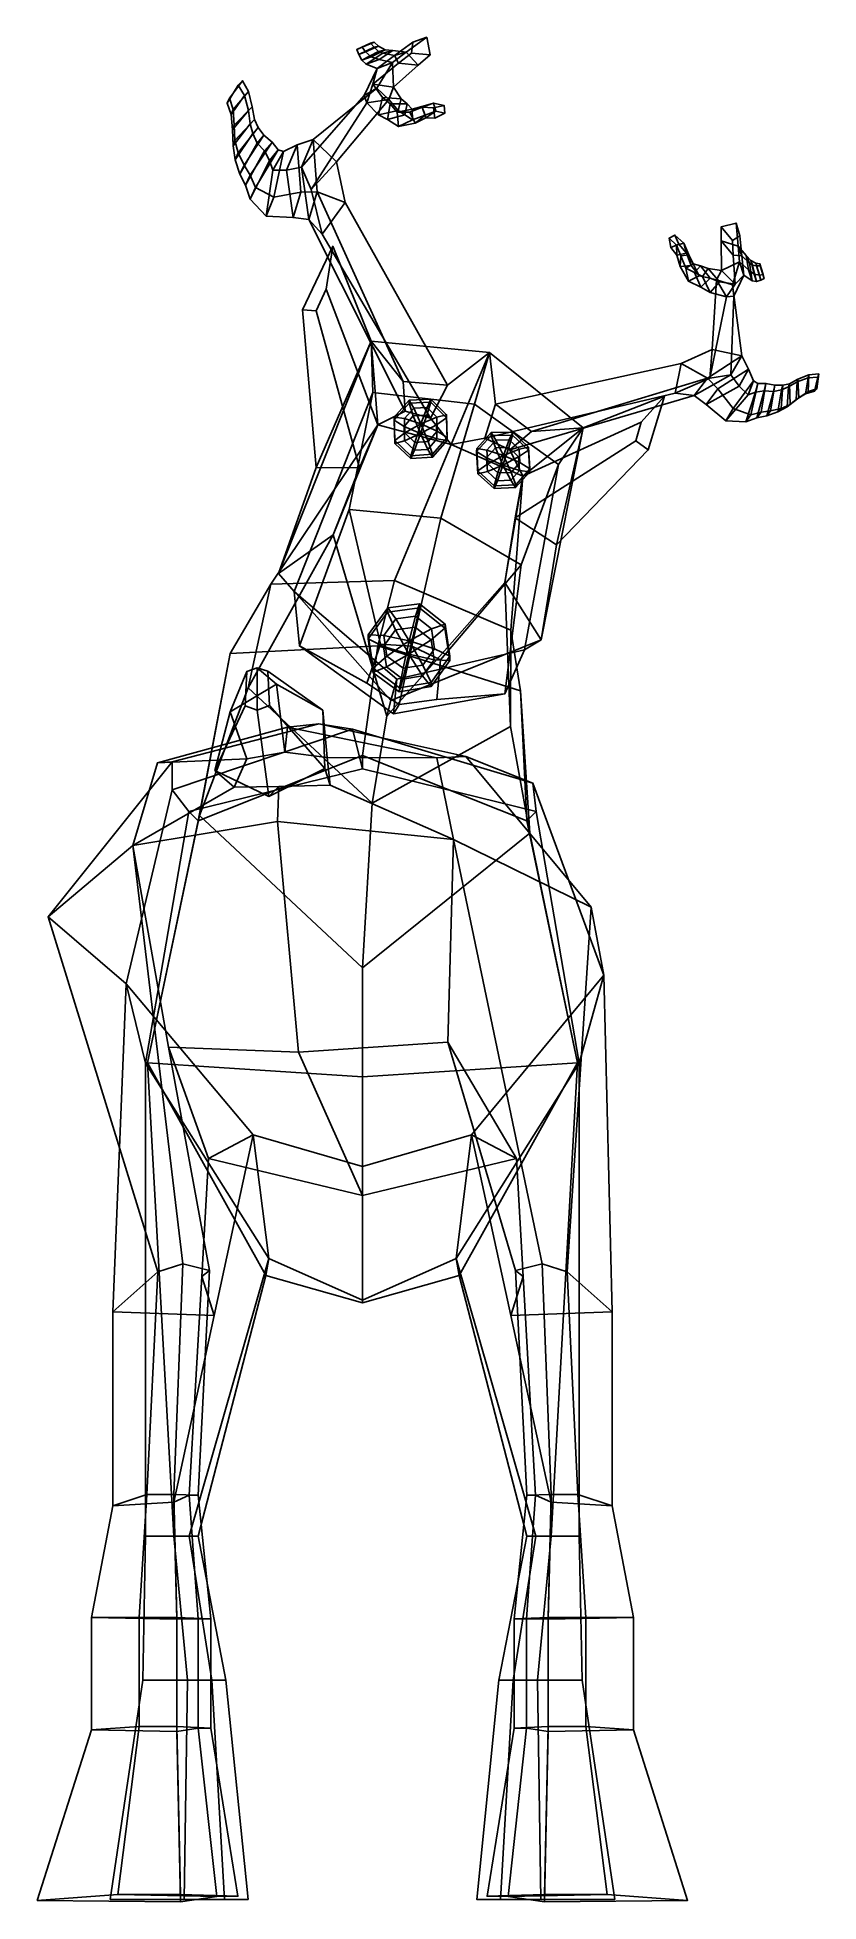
# Model space of a CAD drawing. Extents: x -83 to 117, y -151 to 327.
import ezdxf

# ---------------------------------------------------------------- set-up
doc = ezdxf.new("R2010")
doc.units = 0

msp = doc.modelspace()

# ---------------------------------------------------------------- linework, layer by layer
for points in [[(-1.469861, 323.852753, 202.201523), (-0.050712, 324.431152, 204.919861), (2.971285, 325.724091, 205.182587), (2.094279, 325.46283, 202.847229)], [(3.04034, 324.41803, 206.466446), (-0.91576, 322.587463, 205.906235), (-1.469861, 323.852753, 202.201523), (2.094279, 325.46283, 202.847229)], [(0.769355, 323.250366, 208.868866), (4.111523, 324.719666, 209.026505), (2.971285, 325.724091, 205.182587), (-0.050712, 324.431152, 204.919861)], [(4.111523, 324.719666, 209.026505), (3.04034, 324.41803, 206.466446), (2.094279, 325.46283, 202.847229), (2.971285, 325.724091, 205.182587)], [(11.233045, 323.106262, 216.610855), (16.504082, 326.962982, 213.328934), (12.882807, 325.680939, 212.086258), (8.212631, 322.295807, 214.340805)], [(8.212631, 322.295807, 214.340805), (12.882807, 325.680939, 212.086258), (12.587253, 322.918518, 211.593216), (9.275913, 320.29007, 213.057129)], [(11.233045, 323.106262, 216.610855), (14.326285, 319.81427, 215.19191), (17.366913, 322.464386, 213.262634), (16.504082, 326.962982, 213.328934)], [(16.504082, 326.962982, 213.328934), (17.366913, 322.464386, 213.262634), (12.587253, 322.918518, 211.593216), (12.882807, 325.680939, 212.086258)], [(-0.91576, 322.587463, 205.906235), (0.769355, 323.250366, 208.868866), (-0.050712, 324.431152, 204.919861), (-1.469861, 323.852753, 202.201523)], [(4.141081, 323.353607, 210.178085), (-0.156778, 321.079681, 210.381485), (-0.91576, 322.587463, 205.906235), (3.04034, 324.41803, 206.466446)], [(-0.156778, 321.079681, 210.381485), (2.253691, 321.950836, 213.300476), (0.769355, 323.250366, 208.868866), (-0.91576, 322.587463, 205.906235)], [(5.241418, 322.912415, 211.865677), (0.925166, 320.040192, 213.32486), (-0.156778, 321.079681, 210.381485), (4.141081, 323.353607, 210.178085)], [(0.925166, 320.040192, 213.32486), (4.270826, 321.264618, 215.79541), (2.253691, 321.950836, 213.300476), (-0.156778, 321.079681, 210.381485)], [(3.668768, 313.947052, 222.272354), (7.694304, 320.460999, 218.816406), (3.75765, 318.991821, 216.49408), (0.471691, 312.043427, 219.013)], [(2.253691, 321.950836, 213.300476), (5.820458, 323.77713, 212.778061), (4.111523, 324.719666, 209.026505), (0.769355, 323.250366, 208.868866)], [(8.212631, 322.295807, 214.340805), (3.75765, 318.991821, 216.49408), (0.925166, 320.040192, 213.32486), (5.241418, 322.912415, 211.865677)], [(3.75765, 318.991821, 216.49408), (7.694304, 320.460999, 218.816406), (4.270826, 321.264618, 215.79541), (0.925166, 320.040192, 213.32486)], [(4.270826, 321.264618, 215.79541), (7.750983, 323.56839, 214.196869), (5.820458, 323.77713, 212.778061), (2.253691, 321.950836, 213.300476)], [(2.673056, 314.913727, 215.984482), (3.75765, 318.991821, 216.49408), (8.212631, 322.295807, 214.340805), (9.275913, 320.29007, 213.057129)], [(5.820458, 323.77713, 212.778061), (4.141081, 323.353607, 210.178085), (3.04034, 324.41803, 206.466446), (4.111523, 324.719666, 209.026505)], [(3.668768, 313.947052, 222.272354), (6.779514, 310.976959, 221.077805), (7.990341, 314.160248, 219.226883), (7.694304, 320.460999, 218.816406)], [(7.750983, 323.56839, 214.196869), (5.241418, 322.912415, 211.865677), (4.141081, 323.353607, 210.178085), (5.820458, 323.77713, 212.778061)], [(7.694304, 320.460999, 218.816406), (11.233045, 323.106262, 216.610855), (7.750983, 323.56839, 214.196869), (4.270826, 321.264618, 215.79541)], [(11.233045, 323.106262, 216.610855), (8.212631, 322.295807, 214.340805), (5.241418, 322.912415, 211.865677), (7.750983, 323.56839, 214.196869)], [(7.990341, 314.160248, 219.226883), (14.326285, 319.81427, 215.19191), (11.233045, 323.106262, 216.610855), (7.694304, 320.460999, 218.816406)], [(14.326285, 319.81427, 215.19191), (9.275913, 320.29007, 213.057129), (12.587253, 322.918518, 211.593216), (17.366913, 322.464386, 213.262634)], [(-34.106976, 311.364807, 205.252609), (-30.811537, 315.81427, 205.584442), (-31.84247, 314.684265, 203.121948), (-34.735958, 310.076355, 202.501785)], [(-33.15659, 308.406403, 208.020462), (-29.258169, 313.048279, 208.745071), (-30.811537, 315.81427, 205.584442), (-34.106976, 311.364807, 205.252609)], [(-29.258169, 313.048279, 208.745071), (-30.272966, 311.991211, 205.925446), (-31.84247, 314.684265, 203.121948), (-30.811537, 315.81427, 205.584442)], [(0.471691, 312.043427, 219.013), (3.75765, 318.991821, 216.49408), (2.673056, 314.913727, 215.984482), (1.095147, 310.141479, 217.58609)], [(7.990341, 314.160248, 219.226883), (2.673056, 314.913727, 215.984482), (9.275913, 320.29007, 213.057129), (14.326285, 319.81427, 215.19191)], [(-30.272966, 311.991211, 205.925446), (-33.719997, 307.144806, 204.904739), (-34.735958, 310.076355, 202.501785), (-31.84247, 314.684265, 203.121948)], [(-33.719997, 307.144806, 204.904739), (-33.15659, 308.406403, 208.020462), (-34.106976, 311.364807, 205.252609), (-34.735958, 310.076355, 202.501785)], [(-29.225523, 308.204712, 209.279358), (-33.300285, 303.229797, 207.690109), (-33.719997, 307.144806, 204.904739), (-30.272966, 311.991211, 205.925446)], [(-32.875423, 304.417084, 211.21286), (-28.29775, 309.126373, 212.504776), (-29.258169, 313.048279, 208.745071), (-33.15659, 308.406403, 208.020462)], [(-28.29775, 309.126373, 212.504776), (-29.225523, 308.204712, 209.279358), (-30.272966, 311.991211, 205.925446), (-29.258169, 313.048279, 208.745071)], [(-15.657076, 293.672363, 226.837906), (-12.617929, 300.753571, 230.976242), (3.668768, 313.947052, 222.272354), (0.471691, 312.043427, 219.013)], [(-15.657076, 293.672363, 226.837906), (0.471691, 312.043427, 219.013), (1.095147, 310.141479, 217.58609), (-13.160483, 287.920593, 226.167145)], [(-13.160483, 287.920593, 226.167145), (1.095147, 310.141479, 217.58609), (6.779514, 310.976959, 221.077805), (-6.699117, 295.042328, 232.2883)], [(-12.617929, 300.753571, 230.976242), (-6.699117, 295.042328, 232.2883), (6.779514, 310.976959, 221.077805), (3.668768, 313.947052, 222.272354)], [(1.095147, 310.141479, 217.58609), (2.673056, 314.913727, 215.984482), (5.111089, 311.49469, 214.54512), (4.102301, 307.045746, 215.765884)], [(6.779514, 310.976959, 221.077805), (1.095147, 310.141479, 217.58609), (4.102301, 307.045746, 215.765884), (9.121344, 308.178009, 219.006058)], [(2.673056, 314.913727, 215.984482), (7.990341, 314.160248, 219.226883), (9.94903, 311.212219, 217.49321), (5.111089, 311.49469, 214.54512)], [(4.102301, 307.045746, 215.765884), (5.111089, 311.49469, 214.54512), (7.098816, 309.920776, 213.600891), (6.442229, 305.85907, 214.565643)], [(5.111089, 311.49469, 214.54512), (9.94903, 311.212219, 217.49321), (11.461901, 309.893463, 216.281265), (7.098816, 309.920776, 213.600891)], [(7.990341, 314.160248, 219.226883), (6.779514, 310.976959, 221.077805), (9.121344, 308.178009, 219.006058), (9.94903, 311.212219, 217.49321)], [(9.94903, 311.212219, 217.49321), (9.121344, 308.178009, 219.006058), (10.881138, 307.084106, 217.548599), (11.461901, 309.893463, 216.281265)], [(-33.300285, 303.229797, 207.690109), (-32.875423, 304.417084, 211.21286), (-33.15659, 308.406403, 208.020462), (-33.719997, 307.144806, 204.904739)], [(-28.783188, 304.766785, 212.05246), (-33.206657, 299.129272, 210.394897), (-33.300285, 303.229797, 207.690109), (-29.225523, 308.204712, 209.279358)], [(-32.705769, 300.497467, 214.295654), (-27.71842, 305.848724, 215.616196), (-28.29775, 309.126373, 212.504776), (-32.875423, 304.417084, 211.21286)], [(-27.71842, 305.848724, 215.616196), (-28.783188, 304.766785, 212.05246), (-29.225523, 308.204712, 209.279358), (-28.29775, 309.126373, 212.504776)], [(9.121344, 308.178009, 219.006058), (4.102301, 307.045746, 215.765884), (6.442229, 305.85907, 214.565643), (10.881138, 307.084106, 217.548599)], [(6.442229, 305.85907, 214.565643), (7.098816, 309.920776, 213.600891), (8.93689, 307.733917, 212.610336), (9.251283, 304.05722, 213.006271)], [(10.881138, 307.084106, 217.548599), (6.442229, 305.85907, 214.565643), (9.251283, 304.05722, 213.006271), (12.868928, 305.814728, 215.980881)], [(7.098816, 309.920776, 213.600891), (11.461901, 309.893463, 216.281265), (12.778729, 308.488586, 215.182388), (8.93689, 307.733917, 212.610336)], [(8.93689, 307.733917, 212.610336), (12.778729, 308.488586, 215.182388), (15.187726, 309.196838, 213.847641), (12.113901, 307.76123, 211.215088)], [(9.251283, 304.05722, 213.006271), (8.93689, 307.733917, 212.610336), (12.113901, 307.76123, 211.215088), (13.48091, 304.917694, 211.062515)], [(12.868928, 305.814728, 215.980881), (9.251283, 304.05722, 213.006271), (13.48091, 304.917694, 211.062515), (16.050819, 306.969025, 214.174698)], [(11.461901, 309.893463, 216.281265), (10.881138, 307.084106, 217.548599), (12.868928, 305.814728, 215.980881), (12.778729, 308.488586, 215.182388)], [(12.113901, 307.76123, 211.215088), (15.187726, 309.196838, 213.847641), (18.239616, 310.092865, 212.216644), (15.346856, 309.017334, 209.946671)], [(13.48091, 304.917694, 211.062515), (12.113901, 307.76123, 211.215088), (15.346856, 309.017334, 209.946671), (16.277035, 306.286835, 209.936432)], [(12.778729, 308.488586, 215.182388), (12.868928, 305.814728, 215.980881), (16.050819, 306.969025, 214.174698), (15.187726, 309.196838, 213.847641)], [(16.050819, 306.969025, 214.174698), (13.48091, 304.917694, 211.062515), (16.277035, 306.286835, 209.936432), (18.796028, 308.0065, 212.611938)], [(15.187726, 309.196838, 213.847641), (16.050819, 306.969025, 214.174698), (18.796028, 308.0065, 212.611938), (18.239616, 310.092865, 212.216644)], [(15.346856, 309.017334, 209.946671), (18.239616, 310.092865, 212.216644), (20.973917, 309.462128, 210.530045), (18.223846, 308.862518, 208.624527)], [(16.277035, 306.286835, 209.936432), (15.346856, 309.017334, 209.946671), (18.223846, 308.862518, 208.624527), (18.580427, 306.23822, 208.844803)], [(18.796028, 308.0065, 212.611938), (16.277035, 306.286835, 209.936432), (18.580427, 306.23822, 208.844803), (21.13133, 307.53241, 211.061401)], [(18.580427, 306.23822, 208.844803), (18.223846, 308.862518, 208.624527), (20.973917, 309.462128, 210.530045), (21.13133, 307.53241, 211.061401)], [(18.239616, 310.092865, 212.216644), (18.796028, 308.0065, 212.611938), (21.13133, 307.53241, 211.061401), (20.973917, 309.462128, 210.530045)], [(-33.206657, 299.129272, 210.394897), (-32.705769, 300.497467, 214.295654), (-32.875423, 304.417084, 211.21286), (-33.300285, 303.229797, 207.690109)], [(-28.153347, 302.268829, 214.21286), (-32.643425, 295.514648, 212.939911), (-33.206657, 299.129272, 210.394897), (-28.783188, 304.766785, 212.05246)], [(-31.881245, 297.303162, 217.190536), (-26.759075, 303.784363, 218.050323), (-27.71842, 305.848724, 215.616196), (-32.705769, 300.497467, 214.295654)], [(-27.015131, 299.808105, 216.606918), (-31.413252, 291.858551, 215.822693), (-32.643425, 295.514648, 212.939911), (-28.153347, 302.268829, 214.21286)], [(-30.371006, 294.16095, 220.421082), (-25.271563, 301.854645, 220.701004), (-26.759075, 303.784363, 218.050323), (-31.881245, 297.303162, 217.190536)], [(-28.823252, 291.559448, 223.282791), (-23.200735, 300.07489, 223.590195), (-25.271563, 301.854645, 220.701004), (-30.371006, 294.16095, 220.421082)], [(-26.759075, 303.784363, 218.050323), (-28.153347, 302.268829, 214.21286), (-28.783188, 304.766785, 212.05246), (-27.71842, 305.848724, 215.616196)], [(-25.271563, 301.854645, 220.701004), (-27.015131, 299.808105, 216.606918), (-28.153347, 302.268829, 214.21286), (-26.759075, 303.784363, 218.050323)], [(-23.200735, 300.07489, 223.590195), (-25.124392, 297.814209, 219.042297), (-27.015131, 299.808105, 216.606918), (-25.271563, 301.854645, 220.701004)], [(-32.643425, 295.514648, 212.939911), (-31.881245, 297.303162, 217.190536), (-32.705769, 300.497467, 214.295654), (-33.206657, 299.129272, 210.394897)], [(-31.413252, 291.858551, 215.822693), (-30.371006, 294.16095, 220.421082), (-31.881245, 297.303162, 217.190536), (-32.643425, 295.514648, 212.939911)], [(-25.124392, 297.814209, 219.042297), (-29.962215, 289.009918, 218.175064), (-31.413252, 291.858551, 215.822693), (-27.015131, 299.808105, 216.606918)], [(-23.821955, 295.392273, 221.486465), (-28.78388, 285.413055, 220.874237), (-29.962215, 289.009918, 218.175064), (-25.124392, 297.814209, 219.042297)], [(-27.439787, 288.425232, 226.465515), (-21.604427, 298.106018, 226.430069), (-23.200735, 300.07489, 223.590195), (-28.823252, 291.559448, 223.282791)], [(-22.761988, 285.998627, 230.900421), (-20.236404, 297.639252, 228.077621), (-21.604427, 298.106018, 226.430069), (-27.439787, 288.425232, 226.465515)], [(-21.604427, 298.106018, 226.430069), (-23.821955, 295.392273, 221.486465), (-25.124392, 297.814209, 219.042297), (-23.200735, 300.07489, 223.590195)], [(-20.236404, 297.639252, 228.077621), (-23.016533, 292.862152, 223.745422), (-23.821955, 295.392273, 221.486465), (-21.604427, 298.106018, 226.430069)], [(-16.76749, 299.348511, 229.217438), (-19.491304, 292.902313, 225.498596), (-23.016533, 292.862152, 223.745422), (-20.236404, 297.639252, 228.077621)], [(-15.835926, 287.222412, 233.788361), (-16.76749, 299.348511, 229.217438), (-20.236404, 297.639252, 228.077621), (-22.761988, 285.998627, 230.900421)], [(-12.617929, 300.753571, 230.976242), (-15.657076, 293.672363, 226.837906), (-19.491304, 292.902313, 225.498596), (-16.76749, 299.348511, 229.217438)], [(-11.630327, 287.345856, 236.047607), (-12.617929, 300.753571, 230.976242), (-16.76749, 299.348511, 229.217438), (-15.835926, 287.222412, 233.788361)], [(-11.630327, 287.345856, 236.047607), (-4.410297, 284.622101, 236.44989), (-6.699117, 295.042328, 232.2883), (-12.617929, 300.753571, 230.976242)], [(-29.962215, 289.009918, 218.175064), (-28.823252, 291.559448, 223.282791), (-30.371006, 294.16095, 220.421082), (-31.413252, 291.858551, 215.822693)], [(-23.016533, 292.862152, 223.745422), (-24.688976, 281.089966, 225.62883), (-28.78388, 285.413055, 220.874237), (-23.821955, 295.392273, 221.486465)], [(-19.491304, 292.902313, 225.498596), (-17.793276, 280.735596, 228.876938), (-24.688976, 281.089966, 225.62883), (-23.016533, 292.862152, 223.745422)], [(-15.657076, 293.672363, 226.837906), (-13.796647, 280.215485, 230.586548), (-17.793276, 280.735596, 228.876938), (-19.491304, 292.902313, 225.498596)], [(-13.796647, 280.215485, 230.586548), (-15.657076, 293.672363, 226.837906), (-13.160483, 287.920593, 226.167145), (-10.352301, 276.454559, 229.054871)], [(-4.410297, 284.622101, 236.44989), (-10.352301, 276.454559, 229.054871), (-13.160483, 287.920593, 226.167145), (-6.699117, 295.042328, 232.2883)], [(-28.78388, 285.413055, 220.874237), (-27.439787, 288.425232, 226.465515), (-28.823252, 291.559448, 223.282791), (-29.962215, 289.009918, 218.175064)], [(-24.688976, 281.089966, 225.62883), (-22.761988, 285.998627, 230.900421), (-27.439787, 288.425232, 226.465515), (-28.78388, 285.413055, 220.874237)], [(-17.793276, 280.735596, 228.876938), (-15.835926, 287.222412, 233.788361), (-22.761988, 285.998627, 230.900421), (-24.688976, 281.089966, 225.62883)], [(-13.796647, 280.215485, 230.586548), (-11.630327, 287.345856, 236.047607), (-15.835926, 287.222412, 233.788361), (-17.793276, 280.735596, 228.876938)], [(10.405167, 238.679962, 247.272614), (-11.630327, 287.345856, 236.047607), (-13.796647, 280.215485, 230.586548), (10.987703, 231.038742, 238.846069)], [(-11.630327, 287.345856, 236.047607), (10.405167, 238.679962, 247.272614), (21.83279, 237.755478, 247.724274), (-4.410297, 284.622101, 236.44989)], [(21.83279, 237.755478, 247.724274), (17.471157, 229.260895, 235.94751), (-10.352301, 276.454559, 229.054871), (-4.410297, 284.622101, 236.44989)], [(10.987703, 231.038742, 238.846069), (-13.796647, 280.215485, 230.586548), (-10.352301, 276.454559, 229.054871), (17.471157, 229.260895, 235.94751)], [(96.321938, 273.357269, 215.017136), (95.821899, 279.303406, 211.764038), (92.025093, 278.363861, 211.836731), (92.01812, 274.728363, 213.757324)], [(92.01812, 274.728363, 213.757324), (92.025093, 278.363861, 211.836731), (94.915901, 274.842163, 210.054779), (95.098679, 271.093994, 211.509109)], [(95.821899, 279.303406, 211.764038), (96.79747, 276.040253, 210.479095), (94.915901, 274.842163, 210.054779), (92.025093, 278.363861, 211.836731)], [(96.321938, 273.357269, 215.017136), (97.27813, 270.883118, 212.712753), (96.79747, 276.040253, 210.479095), (95.821899, 279.303406, 211.764038)], [(-7.623773, 273.386169, 243.240845), (-9.28089, 262.344086, 236.662689), (-11.915465, 256.77005, 235.812195), (-15.342543, 257.066467, 240.715805)], [(-15.342543, 257.066467, 240.715805), (-11.873445, 216.598175, 253.156403), (2.240609, 249.064194, 258.005707), (-7.623773, 273.386169, 243.240845)], [(-9.28089, 262.344086, 236.662689), (-7.623773, 273.386169, 243.240845), (2.240609, 249.064194, 258.005707), (3.964704, 227.54451, 235.683929)], [(79.065918, 273.012665, 207.839127), (78.699776, 275.455841, 210.077789), (80.148132, 276.22702, 209.503479), (81.152748, 273.914856, 207.556122)], [(82.387932, 274.164276, 211.109711), (80.148132, 276.22702, 209.503479), (78.699776, 275.455841, 210.077789), (80.584999, 273.66626, 211.561371)], [(80.584999, 273.66626, 211.561371), (78.699776, 275.455841, 210.077789), (79.065918, 273.012665, 207.839127), (80.600563, 271.119873, 208.876602)], [(80.600563, 271.119873, 208.876602), (79.065918, 273.012665, 207.839127), (81.152748, 273.914856, 207.556122), (83.119156, 271.587341, 208.808121)], [(83.119156, 271.587341, 208.808121), (81.152748, 273.914856, 207.556122), (80.148132, 276.22702, 209.503479), (82.387932, 274.164276, 211.109711)], [(83.723282, 271.212006, 212.688507), (82.387932, 274.164276, 211.109711), (80.584999, 273.66626, 211.561371), (81.63858, 270.896729, 213.08165)], [(81.63858, 270.896729, 213.08165), (80.584999, 273.66626, 211.561371), (80.600563, 271.119873, 208.876602), (81.446106, 268.218781, 209.969009)], [(84.312401, 268.394806, 210.031601), (83.119156, 271.587341, 208.808121), (82.387932, 274.164276, 211.109711), (83.723282, 271.212006, 212.688507)], [(92.107666, 267.145203, 217.781128), (92.01812, 274.728363, 213.757324), (95.098679, 271.093994, 211.509109), (95.571442, 263.625458, 214.424896)], [(92.107666, 267.145203, 217.781128), (96.70697, 269.374908, 217.207169), (96.321938, 273.357269, 215.017136), (92.01812, 274.728363, 213.757324)], [(97.27813, 270.883118, 212.712753), (95.098679, 271.093994, 211.509109), (94.915901, 274.842163, 210.054779), (96.79747, 276.040253, 210.479095)], [(96.70697, 269.374908, 217.207169), (99.020966, 267.282684, 214.106216), (98.442078, 270.997253, 212.525787), (96.321938, 273.357269, 215.017136)], [(96.321938, 273.357269, 215.017136), (98.442078, 270.997253, 212.525787), (99.231667, 269.014618, 210.169128), (97.27813, 270.883118, 212.712753)], [(81.446106, 268.218781, 209.969009), (80.600563, 271.119873, 208.876602), (83.119156, 271.587341, 208.808121), (84.312401, 268.394806, 210.031601)], [(82.929459, 267.736298, 214.839462), (81.63858, 270.896729, 213.08165), (81.446106, 268.218781, 209.969009), (83.657356, 264.397064, 211.838486)], [(83.657356, 264.397064, 211.838486), (81.446106, 268.218781, 209.969009), (84.312401, 268.394806, 210.031601), (86.383461, 265.79715, 211.357544)], [(84.80352, 268.896332, 213.983231), (83.723282, 271.212006, 212.688507), (81.63858, 270.896729, 213.08165), (82.929459, 267.736298, 214.839462)], [(86.706184, 268.368744, 215.019043), (84.80352, 268.896332, 213.983231), (82.929459, 267.736298, 214.839462), (85.196846, 266.608704, 216.333023)], [(86.383461, 265.79715, 211.357544), (84.312401, 268.394806, 210.031601), (83.723282, 271.212006, 212.688507), (84.80352, 268.896332, 213.983231)], [(89.14325, 265.220551, 212.258011), (86.383461, 265.79715, 211.357544), (84.80352, 268.896332, 213.983231), (86.706184, 268.368744, 215.019043)], [(88.674263, 267.631439, 216.164734), (86.706184, 268.368744, 215.019043), (85.196846, 266.608704, 216.333023), (87.187256, 265.585815, 217.724869)], [(91.557808, 264.258636, 213.122253), (89.14325, 265.220551, 212.258011), (86.706184, 268.368744, 215.019043), (88.674263, 267.631439, 216.164734)], [(94.876266, 263.439026, 220.732239), (96.70697, 269.374908, 217.207169), (92.107666, 267.145203, 217.781128), (90.783882, 264.757202, 219.676727)], [(94.876266, 263.439026, 220.732239), (95.238251, 260.540619, 217.469284), (97.800301, 265.975647, 214.850937), (96.70697, 269.374908, 217.207169)], [(95.571442, 263.625458, 214.424896), (95.098679, 271.093994, 211.509109), (97.27813, 270.883118, 212.712753), (97.800301, 265.975647, 214.850937)], [(97.800301, 265.975647, 214.850937), (99.951332, 264.482788, 211.610504), (99.020966, 267.282684, 214.106216), (96.70697, 269.374908, 217.207169)], [(97.27813, 270.883118, 212.712753), (99.231667, 269.014618, 210.169128), (99.951332, 264.482788, 211.610504), (97.800301, 265.975647, 214.850937)], [(99.020966, 267.282684, 214.106216), (100.47628, 266.208618, 211.562363), (99.58812, 269.69278, 211.066635), (98.442078, 270.997253, 212.525787)], [(98.442078, 270.997253, 212.525787), (99.58812, 269.69278, 211.066635), (100.036484, 268.479004, 208.454086), (99.231667, 269.014618, 210.169128)], [(99.231667, 269.014618, 210.169128), (100.036484, 268.479004, 208.454086), (101.057411, 264.316437, 208.630508), (99.951332, 264.482788, 211.610504)], [(100.47628, 266.208618, 211.562363), (101.862144, 265.960205, 207.084778), (100.907616, 269.058014, 207.270004), (99.58812, 269.69278, 211.066635)], [(99.58812, 269.69278, 211.066635), (100.907616, 269.058014, 207.270004), (101.090042, 268.364746, 204.70697), (100.036484, 268.479004, 208.454086)], [(100.036484, 268.479004, 208.454086), (101.090042, 268.364746, 204.70697), (102.148315, 264.714142, 204.118988), (101.057411, 264.316437, 208.630508)], [(101.862144, 265.960205, 207.084778), (102.810257, 266.134796, 203.104324), (101.927742, 268.901337, 203.391769), (100.907616, 269.058014, 207.270004)], [(100.907616, 269.058014, 207.270004), (101.927742, 268.901337, 203.391769), (102.046822, 268.355621, 201.055634), (101.090042, 268.364746, 204.70697)], [(101.090042, 268.364746, 204.70697), (102.046822, 268.355621, 201.055634), (103.017586, 265.104553, 200.385147), (102.148315, 264.714142, 204.118988)], [(103.017586, 265.104553, 200.385147), (102.046822, 268.355621, 201.055634), (101.927742, 268.901337, 203.391769), (102.810257, 266.134796, 203.104324)], [(85.196846, 266.608704, 216.333023), (82.929459, 267.736298, 214.839462), (83.657356, 264.397064, 211.838486), (86.818848, 262.904846, 213.297852)], [(86.818848, 262.904846, 213.297852), (83.657356, 264.397064, 211.838486), (86.383461, 265.79715, 211.357544), (89.14325, 265.220551, 212.258011)], [(87.187256, 265.585815, 217.724869), (85.196846, 266.608704, 216.333023), (86.818848, 262.904846, 213.297852), (89.222855, 261.527649, 214.421631)], [(89.222855, 261.527649, 214.421631), (86.818848, 262.904846, 213.297852), (89.14325, 265.220551, 212.258011), (91.557808, 264.258636, 213.122253)], [(92.107666, 267.145203, 217.781128), (88.674263, 267.631439, 216.164734), (87.187256, 265.585815, 217.724869), (90.783882, 264.757202, 219.676727)], [(90.783882, 264.757202, 219.676727), (87.187256, 265.585815, 217.724869), (89.222855, 261.527649, 214.421631), (93.411362, 260.374756, 216.105423)], [(95.571442, 263.625458, 214.424896), (91.557808, 264.258636, 213.122253), (88.674263, 267.631439, 216.164734), (92.107666, 267.145203, 217.781128)], [(89.078461, 239.568634, 224.892838), (89.710075, 246.900116, 230.953659), (90.783882, 264.757202, 219.676727), (93.411362, 260.374756, 216.105423)], [(93.411362, 260.374756, 216.105423), (89.222855, 261.527649, 214.421631), (91.557808, 264.258636, 213.122253), (95.571442, 263.625458, 214.424896)], [(97.28492, 245.228958, 229.420197), (94.876266, 263.439026, 220.732239), (90.783882, 264.757202, 219.676727), (89.710075, 246.900116, 230.953659)], [(95.238251, 260.540619, 217.469284), (93.411362, 260.374756, 216.105423), (95.571442, 263.625458, 214.424896), (97.800301, 265.975647, 214.850937)], [(94.492058, 240.394547, 225.404007), (95.238251, 260.540619, 217.469284), (94.876266, 263.439026, 220.732239), (97.28492, 245.228958, 229.420197)], [(99.951332, 264.482788, 211.610504), (101.057411, 264.316437, 208.630508), (100.47628, 266.208618, 211.562363), (99.020966, 267.282684, 214.106216)], [(101.057411, 264.316437, 208.630508), (102.148315, 264.714142, 204.118988), (101.862144, 265.960205, 207.084778), (100.47628, 266.208618, 211.562363)], [(102.148315, 264.714142, 204.118988), (103.017586, 265.104553, 200.385147), (102.810257, 266.134796, 203.104324), (101.862144, 265.960205, 207.084778)], [(-11.915465, 256.77005, 235.812195), (-9.28089, 262.344086, 236.662689), (3.964704, 227.54451, 235.683929), (-0.756958, 216.554901, 234.080353)], [(94.492058, 240.394547, 225.404007), (89.078461, 239.568634, 224.892838), (93.411362, 260.374756, 216.105423), (95.238251, 260.540619, 217.469284)], [(-15.342543, 257.066467, 240.715805), (-11.915465, 256.77005, 235.812195), (-0.756958, 216.554901, 234.080353), (-11.873445, 216.598175, 253.156403)], [(2.240609, 249.064194, 258.005707), (-21.519239, 189.461868, 249.416946), (-17.556263, 184.834793, 272.52356), (2.628401, 235.906296, 280.011383)], [(10.405167, 238.679962, 247.272614), (2.240609, 249.064194, 258.005707), (32.614883, 246.082489, 259.226532), (21.83279, 237.755478, 247.724274)], [(10.987703, 231.038742, 238.846069), (3.964704, 227.54451, 235.683929), (2.240609, 249.064194, 258.005707), (10.405167, 238.679962, 247.272614)], [(2.240609, 249.064194, 258.005707), (2.628401, 235.906296, 280.011383), (28.732126, 232.884491, 280.806458), (32.614883, 246.082489, 259.226532)], [(17.471157, 229.260895, 235.94751), (21.83279, 237.755478, 247.724274), (32.614883, 246.082489, 259.226532), (22.730413, 222.528885, 228.055801)], [(31.403831, 224.130386, 235.840851), (22.730413, 222.528885, 228.055801), (32.614883, 246.082489, 259.226532), (34.115208, 232.867523, 247.614822)], [(56.607681, 226.762115, 257.491699), (32.614883, 246.082489, 259.226532), (28.732126, 232.884491, 280.806458), (50.296104, 217.423584, 279.607605)], [(43.333366, 225.87114, 246.991928), (34.115208, 232.867523, 247.614822), (32.614883, 246.082489, 259.226532), (56.607681, 226.762115, 257.491699)], [(81.762253, 243.340607, 235.348785), (89.710075, 246.900116, 230.953659), (89.078461, 239.568634, 224.892838), (80.194176, 235.659576, 228.027496)], [(88.476204, 239.579712, 234.778244), (97.28492, 245.228958, 229.420197), (89.710075, 246.900116, 230.953659), (81.762253, 243.340607, 235.348785)], [(88.476204, 239.579712, 234.778244), (91.162025, 236.788193, 232.463318), (99.047821, 241.854523, 227.632187), (97.28492, 245.228958, 229.420197)], [(97.28492, 245.228958, 229.420197), (99.047821, 241.854523, 227.632187), (96.578133, 237.517487, 224.026733), (94.492058, 240.394547, 225.404007)], [(34.115208, 232.867523, 247.614822), (81.762253, 243.340607, 235.348785), (80.194176, 235.659576, 228.027496), (31.403831, 224.130386, 235.840851)], [(34.115208, 232.867523, 247.614822), (43.333366, 225.87114, 246.991928), (88.476204, 239.579712, 234.778244), (81.762253, 243.340607, 235.348785)], [(43.333366, 225.87114, 246.991928), (37.758251, 221.190796, 238.64151), (85.114159, 235.092972, 229.436798), (88.476204, 239.579712, 234.778244)], [(85.114159, 235.092972, 229.436798), (80.194176, 235.659576, 228.027496), (89.078461, 239.568634, 224.892838), (94.492058, 240.394547, 225.404007)], [(94.492058, 240.394547, 225.404007), (96.578133, 237.517487, 224.026733), (88.176552, 232.778275, 227.664124), (85.114159, 235.092972, 229.436798)], [(85.114159, 235.092972, 229.436798), (88.176552, 232.778275, 227.664124), (91.162025, 236.788193, 232.463318), (88.476204, 239.579712, 234.778244)], [(91.162025, 236.788193, 232.463318), (95.117989, 231.763184, 229.507416), (100.26313, 238.819, 226.481003), (99.047821, 241.854523, 227.632187)], [(99.047821, 241.854523, 227.632187), (100.26313, 238.819, 226.481003), (98.899185, 235.24527, 222.227936), (96.578133, 237.517487, 224.026733)], [(109.531349, 238.107651, 213.758423), (111.708603, 239.254684, 210.568771), (111.514809, 238.574738, 207.36557), (109.314362, 237.290085, 210.219193)], [(109.665176, 232.760422, 212.500412), (111.907356, 234.473236, 209.33255), (111.708603, 239.254684, 210.568771), (109.531349, 238.107651, 213.758423)], [(111.514809, 238.574738, 207.36557), (114.306999, 239.595459, 203.913269), (113.652489, 235.544769, 202.969711), (111.209061, 234.051285, 205.846115)], [(111.708603, 239.254684, 210.568771), (114.498764, 240.407074, 206.709), (114.306999, 239.595459, 203.913269), (111.514809, 238.574738, 207.36557)], [(111.907356, 234.473236, 209.33255), (114.274727, 236.106232, 206.049469), (114.498764, 240.407074, 206.709), (111.708603, 239.254684, 210.568771)], [(114.306999, 239.595459, 203.913269), (116.825302, 239.772324, 201.027679), (115.954681, 236.193115, 200.488022), (113.652489, 235.544769, 202.969711)], [(114.274727, 236.106232, 206.049469), (116.521973, 236.826675, 203.203506), (117.02314, 240.640442, 203.465057), (114.498764, 240.407074, 206.709)], [(114.498764, 240.407074, 206.709), (117.02314, 240.640442, 203.465057), (116.825302, 239.772324, 201.027679), (114.306999, 239.595459, 203.913269)], [(116.521973, 236.826675, 203.203506), (115.954681, 236.193115, 200.488022), (116.825302, 239.772324, 201.027679), (117.02314, 240.640442, 203.465057)], [(-16.188242, 170.884308, 303.645782), (-3.444326, 205.849976, 304.562164), (2.628401, 235.906296, 280.011383), (-17.556263, 184.834793, 272.52356)], [(28.732126, 232.884491, 280.806458), (2.628401, 235.906296, 280.011383), (-3.444326, 205.849976, 304.562164), (20.119493, 203.655487, 305.318634)], [(37.758251, 221.190796, 238.64151), (31.403831, 224.130386, 235.840851), (80.194176, 235.659576, 228.027496), (85.114159, 235.092972, 229.436798)], [(71.478828, 228.272827, 235.856216), (41.163361, 214.438629, 235.422729), (56.607681, 226.762115, 257.491699), (77.507324, 234.925629, 242.26976)], [(73.305359, 221.117538, 239.89624), (77.507324, 234.925629, 242.26976), (56.607681, 226.762115, 257.491699), (49.744907, 196.817413, 252.796036)], [(77.507324, 234.925629, 242.26976), (73.305359, 221.117538, 239.89624), (70.133606, 223.440643, 235.051117), (71.478828, 228.272827, 235.856216)], [(96.578133, 237.517487, 224.026733), (98.899185, 235.24527, 222.227936), (93.164368, 228.630981, 224.322662), (88.176552, 232.778275, 227.664124)], [(88.176552, 232.778275, 227.664124), (93.164368, 228.630981, 224.322662), (95.117989, 231.763184, 229.507416), (91.162025, 236.788193, 232.463318)], [(98.899185, 235.24527, 222.227936), (100.83728, 235.982635, 219.90947), (98.355865, 228.340851, 219.441895), (93.164368, 228.630981, 224.322662)], [(95.117989, 231.763184, 229.507416), (99.603912, 230.108841, 224.970947), (101.367912, 238.213913, 224.80777), (100.26313, 238.819, 226.481003)], [(100.83728, 235.982635, 219.90947), (103.044281, 236.333069, 217.400375), (101.132729, 229.404022, 216.660995), (98.355865, 228.340851, 219.441895)], [(100.26313, 238.819, 226.481003), (101.367912, 238.213913, 224.80777), (100.83728, 235.982635, 219.90947), (98.899185, 235.24527, 222.227936)], [(99.603912, 230.108841, 224.970947), (102.227531, 230.831787, 221.71254), (103.468651, 238.179901, 221.908508), (101.367912, 238.213913, 224.80777)], [(101.367912, 238.213913, 224.80777), (103.468651, 238.179901, 221.908508), (103.044281, 236.333069, 217.400375), (100.83728, 235.982635, 219.90947)], [(103.044281, 236.333069, 217.400375), (105.400955, 236.090775, 214.900314), (103.693314, 229.894577, 214.235916), (101.132729, 229.404022, 216.660995)], [(102.227531, 230.831787, 221.71254), (104.67424, 231.163147, 218.781921), (105.775612, 237.740143, 218.956985), (103.468651, 238.179901, 221.908508)], [(103.468651, 238.179901, 221.908508), (105.775612, 237.740143, 218.956985), (105.400955, 236.090775, 214.900314), (103.044281, 236.333069, 217.400375)], [(105.400955, 236.090775, 214.900314), (107.515114, 236.530838, 212.440674), (106.530579, 230.887207, 211.265533), (103.693314, 229.894577, 214.235916)], [(104.67424, 231.163147, 218.781921), (107.386299, 231.753998, 215.470718), (107.787384, 237.73201, 216.247864), (105.775612, 237.740143, 218.956985)], [(105.775612, 237.740143, 218.956985), (107.787384, 237.73201, 216.247864), (107.515114, 236.530838, 212.440674), (105.400955, 236.090775, 214.900314)], [(107.515114, 236.530838, 212.440674), (109.314362, 237.290085, 210.219193), (108.892822, 232.229782, 208.639221), (106.530579, 230.887207, 211.265533)], [(107.386299, 231.753998, 215.470718), (109.665176, 232.760422, 212.500412), (109.531349, 238.107651, 213.758423), (107.787384, 237.73201, 216.247864)], [(107.787384, 237.73201, 216.247864), (109.531349, 238.107651, 213.758423), (109.314362, 237.290085, 210.219193), (107.515114, 236.530838, 212.440674)], [(109.314362, 237.290085, 210.219193), (111.514809, 238.574738, 207.36557), (111.209061, 234.051285, 205.846115), (108.892822, 232.229782, 208.639221)], [(108.892822, 232.229782, 208.639221), (111.209061, 234.051285, 205.846115), (111.907356, 234.473236, 209.33255), (109.665176, 232.760422, 212.500412)], [(111.209061, 234.051285, 205.846115), (113.652489, 235.544769, 202.969711), (114.274727, 236.106232, 206.049469), (111.907356, 234.473236, 209.33255)], [(113.652489, 235.544769, 202.969711), (115.954681, 236.193115, 200.488022), (116.521973, 236.826675, 203.203506), (114.274727, 236.106232, 206.049469)], [(10.987703, 231.038742, 238.846069), (17.471157, 229.260895, 235.94751), (22.730413, 222.528885, 228.055801), (3.964704, 227.54451, 235.683929)], [(8.091907, 228.766846, 292.491302), (11.962848, 233.165527, 293.27594), (12.001502, 233.931046, 288.454041), (8.128047, 229.527878, 287.66922)], [(10.665192, 227.160934, 296.371277), (13.041763, 229.867874, 296.85495), (11.962848, 233.165527, 293.27594), (8.091907, 228.766846, 292.491302)], [(8.270717, 222.813675, 291.678986), (8.091907, 228.766846, 292.491302), (8.128047, 229.527878, 287.66922), (8.304427, 223.570236, 286.856659)], [(8.128047, 229.527878, 287.66922), (12.001502, 233.931046, 288.454041), (13.140423, 231.867554, 284.230682), (10.759815, 229.153442, 283.746735)], [(8.304427, 223.570236, 286.856659), (8.128047, 229.527878, 287.66922), (10.759815, 229.153442, 283.746735), (10.868201, 225.487061, 283.244476)], [(14.865001, 225.323563, 297.827057), (13.041763, 229.867874, 296.85495), (10.665192, 227.160934, 296.371277)], [(10.759815, 229.153442, 283.746735), (13.140423, 231.867554, 284.230682), (14.981963, 227.786407, 282.222198)], [(11.962848, 233.165527, 293.27594), (17.52784, 233.376724, 293.565918), (17.567554, 234.143997, 288.74411), (12.001502, 233.931046, 288.454041)], [(13.041763, 229.867874, 296.85495), (16.481686, 230.015381, 297.034149), (17.52784, 233.376724, 293.565918), (11.962848, 233.165527, 293.27594)], [(13.140423, 231.867554, 284.230682), (12.001502, 233.931046, 288.454041), (17.567554, 234.143997, 288.74411), (16.582041, 232.01796, 284.410065)], [(14.865001, 225.323563, 297.827057), (16.481686, 230.015381, 297.034149), (13.041763, 229.867874, 296.85495)], [(14.981963, 227.786407, 282.222198), (13.140423, 231.867554, 284.230682), (16.582041, 232.01796, 284.410065)], [(14.865001, 225.323563, 297.827057), (18.97208, 227.557831, 296.80426), (16.481686, 230.015381, 297.034149)], [(14.981963, 227.786407, 282.222198), (16.582041, 232.01796, 284.410065), (19.070742, 229.55748, 284.179993)], [(19.181772, 225.949051, 283.677979), (14.981963, 227.786407, 282.222198), (19.070742, 229.55748, 284.179993)], [(18.97208, 227.557831, 296.80426), (21.533051, 229.383835, 293.191833), (17.52784, 233.376724, 293.565918), (16.481686, 230.015381, 297.034149)], [(19.070742, 229.55748, 284.179993), (16.582041, 232.01796, 284.410065), (17.567554, 234.143997, 288.74411), (21.571705, 230.149323, 288.369934)], [(21.533051, 229.383835, 293.191833), (21.571705, 230.149323, 288.369934), (17.567554, 234.143997, 288.74411), (17.52784, 233.376724, 293.565918)], [(21.75506, 224.343079, 287.557953), (19.181772, 225.949051, 283.677979), (19.070742, 229.55748, 284.179993), (21.571705, 230.149323, 288.369934)], [(28.732126, 232.884491, 280.806458), (20.119493, 203.655487, 305.318634), (40.732563, 191.671677, 304.303925), (50.296104, 217.423584, 279.607605)], [(21.71892, 223.582047, 292.380066), (21.75506, 224.343079, 287.557953), (21.571705, 230.149323, 288.369934), (21.533051, 229.383835, 293.191833)], [(93.164368, 228.630981, 224.322662), (98.355865, 228.340851, 219.441895), (99.603912, 230.108841, 224.970947), (95.117989, 231.763184, 229.507416)], [(98.355865, 228.340851, 219.441895), (101.132729, 229.404022, 216.660995), (102.227531, 230.831787, 221.71254), (99.603912, 230.108841, 224.970947)], [(101.132729, 229.404022, 216.660995), (103.693314, 229.894577, 214.235916), (104.67424, 231.163147, 218.781921), (102.227531, 230.831787, 221.71254)], [(103.693314, 229.894577, 214.235916), (106.530579, 230.887207, 211.265533), (107.386299, 231.753998, 215.470718), (104.67424, 231.163147, 218.781921)], [(106.530579, 230.887207, 211.265533), (108.892822, 232.229782, 208.639221), (109.665176, 232.760422, 212.500412), (107.386299, 231.753998, 215.470718)], [(-23.513016, 186.728134, 186.520325), (-29.333672, 160.126221, 193.704086), (-7.50152, 199.319534, 231.662888), (3.964704, 227.54451, 235.683929)], [(-23.513016, 186.728134, 186.520325), (3.964704, 227.54451, 235.683929), (22.730413, 222.528885, 228.055801), (8.202971, 187.652908, 184.537521)], [(8.270717, 222.813675, 291.678986), (10.777538, 223.501801, 295.869385), (10.665192, 227.160934, 296.371277), (8.091907, 228.766846, 292.491302)], [(12.430666, 219.656433, 286.492645), (8.304427, 223.570236, 286.856659), (10.868201, 225.487061, 283.244476), (13.403559, 223.057449, 283.01828)], [(10.777538, 223.501801, 295.869385), (14.865001, 225.323563, 297.827057), (10.665192, 227.160934, 296.371277)], [(10.868201, 225.487061, 283.244476), (10.759815, 229.153442, 283.746735), (14.981963, 227.786407, 282.222198)], [(13.314511, 221.075211, 295.643341), (14.865001, 225.323563, 297.827057), (10.777538, 223.501801, 295.869385)], [(13.403559, 223.057449, 283.01828), (10.868201, 225.487061, 283.244476), (14.981963, 227.786407, 282.222198)], [(13.314511, 221.075211, 295.643341), (16.757158, 221.280472, 295.822784), (14.865001, 225.323563, 297.827057)], [(13.403559, 223.057449, 283.01828), (14.981963, 227.786407, 282.222198), (16.847822, 223.265747, 283.197937)], [(14.865001, 225.323563, 297.827057), (19.087151, 223.956558, 296.302521), (18.97208, 227.557831, 296.80426)], [(16.757158, 221.280472, 295.822784), (19.087151, 223.956558, 296.302521), (14.865001, 225.323563, 297.827057)], [(16.847822, 223.265747, 283.197937), (14.981963, 227.786407, 282.222198), (19.181772, 225.949051, 283.677979)], [(18.003702, 220.020828, 286.783295), (16.847822, 223.265747, 283.197937), (19.181772, 225.949051, 283.677979), (21.75506, 224.343079, 287.557953)], [(19.087151, 223.956558, 296.302521), (21.71892, 223.582047, 292.380066), (21.533051, 229.383835, 293.191833), (18.97208, 227.557831, 296.80426)], [(29.262535, 220.711853, 292.318481), (32.989445, 224.85672, 293.091125), (33.028091, 225.622238, 288.269257), (29.298679, 221.4729, 287.496399)], [(31.835823, 219.105957, 296.198456), (34.123901, 221.65567, 296.674744), (32.989445, 224.85672, 293.091125), (29.262535, 220.711853, 292.318481)], [(29.298679, 221.4729, 287.496399), (33.028091, 225.622238, 288.269257), (34.222561, 223.655365, 284.050507), (31.930449, 221.09845, 283.573914)], [(32.989445, 224.85672, 293.091125), (38.493469, 224.963577, 293.376038), (38.533184, 225.730881, 288.55423), (33.028091, 225.622238, 288.269257)], [(34.123901, 221.65567, 296.674744), (37.526672, 221.738373, 296.850891), (38.493469, 224.963577, 293.376038), (32.989445, 224.85672, 293.091125)], [(34.222561, 223.655365, 284.050507), (33.028091, 225.622238, 288.269257), (38.533184, 225.730881, 288.55423), (37.627026, 223.740952, 284.226807)], [(40.054218, 219.345673, 296.624054), (42.559647, 221.075027, 293.007019), (38.493469, 224.963577, 293.376038), (37.526672, 221.738373, 296.850891)], [(40.152882, 221.345291, 283.999817), (37.627026, 223.740952, 284.226807), (38.533184, 225.730881, 288.55423), (42.598297, 221.840469, 288.18515)], [(37.758251, 221.190796, 238.64151), (43.333366, 225.87114, 246.991928), (56.607681, 226.762115, 257.491699), (41.163361, 214.438629, 235.422729)], [(42.559647, 221.075027, 293.007019), (42.598297, 221.840469, 288.18515), (38.533184, 225.730881, 288.55423), (38.493469, 224.963577, 293.376038)], [(70.133606, 223.440643, 235.051117), (39.125153, 203.699631, 233.84523), (41.163361, 214.438629, 235.422729), (71.478828, 228.272827, 235.856216)], [(56.607681, 226.762115, 257.491699), (50.296104, 217.423584, 279.607605), (41.60202, 169.885437, 272.307831), (45.791752, 172.42868, 249.170837)], [(38.078312, 174.878098, 186.389603), (8.202971, 187.652908, 184.537521), (22.730413, 222.528885, 228.055801), (41.163361, 214.438629, 235.422729)], [(12.397942, 218.901688, 291.315033), (8.270717, 222.813675, 291.678986), (8.304427, 223.570236, 286.856659), (12.430666, 219.656433, 286.492645)], [(12.397942, 218.901688, 291.315033), (13.314511, 221.075211, 295.643341), (10.777538, 223.501801, 295.869385), (8.270717, 222.813675, 291.678986)], [(12.397942, 218.901688, 291.315033), (17.969992, 219.264236, 291.605591), (16.757158, 221.280472, 295.822784), (13.314511, 221.075211, 295.643341)], [(12.397942, 218.901688, 291.315033), (12.430666, 219.656433, 286.492645), (18.003702, 220.020828, 286.783295), (17.969992, 219.264236, 291.605591)], [(12.430666, 219.656433, 286.492645), (13.403559, 223.057449, 283.01828), (16.847822, 223.265747, 283.197937), (18.003702, 220.020828, 286.783295)], [(17.969992, 219.264236, 291.605591), (21.71892, 223.582047, 292.380066), (19.087151, 223.956558, 296.302521), (16.757158, 221.280472, 295.822784)], [(17.969992, 219.264236, 291.605591), (18.003702, 220.020828, 286.783295), (21.75506, 224.343079, 287.557953), (21.71892, 223.582047, 292.380066)], [(37.758251, 221.190796, 238.64151), (41.163361, 214.438629, 235.422729), (22.730413, 222.528885, 228.055801), (31.403831, 224.130386, 235.840851)], [(29.580893, 215.015259, 291.517792), (29.262535, 220.711853, 292.318481), (29.298679, 221.4729, 287.496399), (29.614603, 215.77182, 286.695465)], [(29.580893, 215.015259, 291.517792), (32.034946, 215.605103, 295.703796), (31.835823, 219.105957, 296.198456), (29.262535, 220.711853, 292.318481)], [(29.614603, 215.77182, 286.695465), (29.298679, 221.4729, 287.496399), (31.930449, 221.09845, 283.573914), (32.12561, 217.590332, 283.078918)], [(36.035637, 217.26857, 297.654236), (34.123901, 221.65567, 296.674744), (31.835823, 219.105957, 296.198456)], [(31.930449, 221.09845, 283.573914), (34.222561, 223.655365, 284.050507), (36.152596, 219.731415, 282.049377)], [(32.12561, 217.590332, 283.078918), (31.930449, 221.09845, 283.573914), (36.152596, 219.731415, 282.049377)], [(36.035637, 217.26857, 297.654236), (37.526672, 221.738373, 296.850891), (34.123901, 221.65567, 296.674744)], [(36.152596, 219.731415, 282.049377), (34.222561, 223.655365, 284.050507), (37.627026, 223.740952, 284.226807)], [(36.035637, 217.26857, 297.654236), (40.054218, 219.345673, 296.624054), (37.526672, 221.738373, 296.850891)], [(36.152596, 219.731415, 282.049377), (37.627026, 223.740952, 284.226807), (40.152882, 221.345291, 283.999817)], [(40.352406, 217.894073, 283.505157), (36.152596, 219.731415, 282.049377), (40.152882, 221.345291, 283.999817)], [(73.305359, 221.117538, 239.89624), (49.744907, 196.817413, 252.796036), (39.125153, 203.699631, 233.84523), (70.133606, 223.440643, 235.051117)], [(40.257778, 215.901566, 296.1297), (42.889545, 215.527069, 292.207275), (42.559647, 221.075027, 293.007019), (40.054218, 219.345673, 296.624054)], [(42.92569, 216.288101, 287.385132), (40.352406, 217.894073, 283.505157), (40.152882, 221.345291, 283.999817), (42.598297, 221.840469, 288.18515)], [(42.889545, 215.527069, 292.207275), (42.92569, 216.288101, 287.385132), (42.598297, 221.840469, 288.18515), (42.559647, 221.075027, 293.007019)], [(-11.873445, 216.598175, 253.156403), (-0.756958, 216.554901, 234.080353), (-7.50152, 199.319534, 231.662888), (-21.519239, 189.461868, 249.416946)], [(33.764591, 211.210312, 291.158539), (29.580893, 215.015259, 291.517792), (29.614603, 215.77182, 286.695465), (33.797318, 211.965088, 286.336151)], [(33.764591, 211.210312, 291.158539), (34.607361, 213.244324, 295.480713), (32.034946, 215.605103, 295.703796), (29.580893, 215.015259, 291.517792)], [(33.797318, 211.965088, 286.336151), (29.614603, 215.77182, 286.695465), (32.12561, 217.590332, 283.078918), (34.696407, 215.226624, 282.855652)], [(32.034946, 215.605103, 295.703796), (36.035637, 217.26857, 297.654236), (31.835823, 219.105957, 296.198456)], [(34.607361, 213.244324, 295.480713), (36.035637, 217.26857, 297.654236), (32.034946, 215.605103, 295.703796)], [(34.696407, 215.226624, 282.855652), (32.12561, 217.590332, 283.078918), (36.152596, 219.731415, 282.049377)], [(33.797318, 211.965088, 286.336151), (34.696407, 215.226624, 282.855652), (38.105232, 215.369034, 283.032318), (39.313881, 212.222412, 286.622131)], [(34.607361, 213.244324, 295.480713), (38.014565, 213.383774, 295.657227), (36.035637, 217.26857, 297.654236)], [(34.696407, 215.226624, 282.855652), (36.152596, 219.731415, 282.049377), (38.105232, 215.369034, 283.032318)], [(36.035637, 217.26857, 297.654236), (40.257778, 215.901566, 296.1297), (40.054218, 219.345673, 296.624054)], [(38.014565, 213.383774, 295.657227), (40.257778, 215.901566, 296.1297), (36.035637, 217.26857, 297.654236)], [(38.105232, 215.369034, 283.032318), (36.152596, 219.731415, 282.049377), (40.352406, 217.894073, 283.505157)], [(36.539703, 158.616302, 303.482513), (41.60202, 169.885437, 272.307831), (50.296104, 217.423584, 279.607605), (40.732563, 191.671677, 304.303925)], [(39.280167, 211.465836, 291.444427), (42.889545, 215.527069, 292.207275), (40.257778, 215.901566, 296.1297), (38.014565, 213.383774, 295.657227)], [(39.313881, 212.222412, 286.622131), (38.105232, 215.369034, 283.032318), (40.352406, 217.894073, 283.505157), (42.92569, 216.288101, 287.385132)], [(39.280167, 211.465836, 291.444427), (39.313881, 212.222412, 286.622131), (42.92569, 216.288101, 287.385132), (42.889545, 215.527069, 292.207275)], [(33.764591, 211.210312, 291.158539), (39.280167, 211.465836, 291.444427), (38.014565, 213.383774, 295.657227), (34.607361, 213.244324, 295.480713)], [(33.764591, 211.210312, 291.158539), (33.797318, 211.965088, 286.336151), (39.313881, 212.222412, 286.622131), (39.280167, 211.465836, 291.444427)], [(38.078312, 174.878098, 186.389603), (41.163361, 214.438629, 235.422729), (36.521118, 187.109344, 231.46991), (37.992054, 150.176483, 193.619553)], [(1.12802, 161.312973, 342.054565), (4.662557, 171.288696, 343.348358), (-3.444326, 205.849976, 304.562164), (-16.188242, 170.884308, 303.645782)], [(4.662557, 171.288696, 343.348358), (12.702805, 170.777237, 343.675751), (20.119493, 203.655487, 305.318634), (-3.444326, 205.849976, 304.562164)], [(20.029783, 167.306992, 343.289459), (40.732563, 191.671677, 304.303925), (20.119493, 203.655487, 305.318634), (12.702805, 170.777237, 343.675751)], [(49.744907, 196.817413, 252.796036), (45.791752, 172.42868, 249.170837), (36.521118, 187.109344, 231.46991), (39.125153, 203.699631, 233.84523)], [(-29.333672, 160.126221, 193.704086), (2.466766, 130.570511, 205.650299), (6.268889, 152.894699, 234.182877), (-7.50152, 199.319534, 231.662888)], [(7.302209, 156.884674, 250.250977), (-21.519239, 189.461868, 249.416946), (-7.50152, 199.319534, 231.662888), (6.268889, 152.894699, 234.182877)], [(19.053488, 157.135666, 341.998901), (36.539703, 158.616302, 303.482513), (40.732563, 191.671677, 304.303925), (20.029783, 167.306992, 343.289459)], [(-41.807156, 127.387703, 164.40123), (-29.333672, 160.126221, 193.704086), (-23.513016, 186.728134, 186.520325), (-33.939217, 168.929901, 160.934158)], [(3.909082, 170.893814, 159.008179), (-33.939217, 168.929901, 160.934158), (-23.513016, 186.728134, 186.520325), (8.202971, 187.652908, 184.537521)], [(-21.519239, 189.461868, 249.416946), (7.302209, 156.884674, 250.250977), (8.802316, 162.348785, 270.320862), (-17.556263, 184.834793, 272.52356)], [(37.992054, 150.176483, 193.619553), (36.521118, 187.109344, 231.46991), (6.268889, 152.894699, 234.182877), (2.466766, 130.570511, 205.650299)], [(3.909082, 170.893814, 159.008179), (8.202971, 187.652908, 184.537521), (38.078312, 174.878098, 186.389603), (40.530632, 159.393906, 160.863907)], [(7.302209, 156.884674, 250.250977), (6.268889, 152.894699, 234.182877), (36.521118, 187.109344, 231.46991), (45.791752, 172.42868, 249.170837)], [(8.802316, 162.348785, 270.320862), (7.928256, 153.464111, 302.358673), (-16.188242, 170.884308, 303.645782), (-17.556263, 184.834793, 272.52356)], [(1.422592, 172.661621, 351.226501), (6.433725, 179.565033, 352.32251), (6.46464, 180.635895, 345.241364), (1.449512, 173.722244, 344.14505)], [(5.40592, 170.749588, 356.939789), (8.473634, 174.985779, 357.614716), (6.433725, 179.565033, 352.32251), (1.422592, 172.661621, 351.226501)], [(1.449512, 173.722244, 344.14505), (6.46464, 180.635895, 345.241364), (8.550494, 177.77919, 339.075623), (5.476398, 173.526337, 338.400146)], [(5.476398, 173.526337, 338.400146), (8.550494, 177.77919, 339.075623), (11.965122, 172.148712, 336.186218)], [(6.433725, 179.565033, 352.32251), (14.614532, 180.602142, 352.749084), (14.647182, 181.677277, 345.66806), (6.46464, 180.635895, 345.241364)], [(8.473634, 174.985779, 357.614716), (13.526633, 175.662796, 357.878113), (14.614532, 180.602142, 352.749084), (6.433725, 179.565033, 352.32251)], [(8.550494, 177.77919, 339.075623), (6.46464, 180.635895, 345.241364), (14.647182, 181.677277, 345.66806), (13.606216, 178.463074, 339.339203)], [(11.965122, 172.148712, 336.186218), (8.550494, 177.77919, 339.075623), (13.606216, 178.463074, 339.339203)], [(11.965122, 172.148712, 336.186218), (13.606216, 178.463074, 339.339203), (17.6758, 175.264664, 339.036133)], [(17.59894, 172.471252, 357.575226), (21.158159, 175.394287, 352.255219), (14.614532, 180.602142, 352.749084), (13.526633, 175.662796, 357.878113)], [(17.6758, 175.264664, 339.036133), (13.606216, 178.463074, 339.339203), (14.647182, 181.677277, 345.66806), (21.189075, 176.46521, 345.174103)], [(21.158159, 175.394287, 352.255219), (21.189075, 176.46521, 345.174103), (14.647182, 181.677277, 345.66806), (14.614532, 180.602142, 352.749084)], [(2.683424, 164.088379, 350.117126), (1.422592, 172.661621, 351.226501), (1.449512, 173.722244, 344.14505), (2.706618, 165.138641, 343.035339)], [(2.683424, 164.088379, 350.117126), (6.183324, 165.494247, 356.253937), (5.40592, 170.749588, 356.939789), (1.422592, 172.661621, 351.226501)], [(2.706618, 165.138641, 343.035339), (1.449512, 173.722244, 344.14505), (5.476398, 173.526337, 338.400146), (6.247689, 168.254272, 337.713806)], [(11.878004, 168.716446, 359.102509), (8.473634, 174.985779, 357.614716), (5.40592, 170.749588, 356.939789)], [(6.247689, 168.254272, 337.713806), (5.476398, 173.526337, 338.400146), (11.965122, 172.148712, 336.186218)], [(10.404174, 165.138916, 337.417999), (6.247689, 168.254272, 337.713806), (11.965122, 172.148712, 336.186218)], [(45.791752, 172.42868, 249.170837), (41.60202, 169.885437, 272.307831), (8.802316, 162.348785, 270.320862), (7.302209, 156.884674, 250.250977)], [(11.878004, 168.716446, 359.102509), (13.526633, 175.662796, 357.878113), (8.473634, 174.985779, 357.614716)], [(10.404174, 165.138916, 337.417999), (11.965122, 172.148712, 336.186218), (15.450033, 165.945908, 337.680786)], [(11.878004, 168.716446, 359.102509), (17.59894, 172.471252, 357.575226), (13.526633, 175.662796, 357.878113)], [(11.878004, 168.716446, 359.102509), (18.366724, 167.338837, 356.88858), (17.59894, 172.471252, 357.575226)], [(18.437204, 170.115585, 338.348938), (11.965122, 172.148712, 336.186218), (17.6758, 175.264664, 339.036133)], [(15.450033, 165.945908, 337.680786), (11.965122, 172.148712, 336.186218), (18.437204, 170.115585, 338.348938)], [(18.366724, 167.338837, 356.88858), (22.393614, 167.142914, 351.143677), (21.158159, 175.394287, 352.255219), (17.59894, 172.471252, 357.575226)], [(22.420534, 168.203537, 344.062225), (18.437204, 170.115585, 338.348938), (17.6758, 175.264664, 339.036133), (21.189075, 176.46521, 345.174103)], [(22.393614, 167.142914, 351.143677), (22.420534, 168.203537, 344.062225), (21.189075, 176.46521, 345.174103), (21.158159, 175.394287, 352.255219)], [(40.530632, 159.393906, 160.863907), (38.078312, 174.878098, 186.389603), (37.992054, 150.176483, 193.619553), (42.961216, 122.858475, 164.387268)], [(-55.16465, 63.936085, 142.347229), (-41.807156, 127.387703, 164.40123), (-33.939217, 168.929901, 160.934158), (-42.118752, 125.996414, 123.67115)], [(-42.118752, 125.996414, 123.67115), (-33.939217, 168.929901, 160.934158), (3.909082, 170.893814, 159.008179), (0, 142.788528, 125.289597)], [(9.394077, 155.837189, 341.908966), (1.12802, 161.312973, 342.054565), (-16.188242, 170.884308, 303.645782), (7.928256, 153.464111, 302.358673)], [(42.118752, 125.996414, 123.67115), (0, 142.788528, 125.289597), (3.909082, 170.893814, 159.008179), (40.530632, 159.393906, 160.863907)], [(9.394077, 155.837189, 341.908966), (12.702805, 170.777237, 343.675751), (4.662557, 171.288696, 343.348358), (1.12802, 161.312973, 342.054565)], [(9.475789, 160.144119, 342.560242), (2.706618, 165.138641, 343.035339), (6.247689, 168.254272, 337.713806), (10.404174, 165.138916, 337.417999)], [(6.183324, 165.494247, 356.253937), (11.878004, 168.716446, 359.102509), (5.40592, 170.749588, 356.939789)], [(10.342263, 162.38591, 355.958282), (11.878004, 168.716446, 359.102509), (6.183324, 165.494247, 356.253937)], [(8.802316, 162.348785, 270.320862), (41.60202, 169.885437, 272.307831), (36.539703, 158.616302, 303.482513), (7.928256, 153.464111, 302.358673)], [(9.394077, 155.837189, 341.908966), (19.053488, 157.135666, 341.998901), (20.029783, 167.306992, 343.289459), (12.702805, 170.777237, 343.675751)], [(10.342263, 162.38591, 355.958282), (15.385669, 163.185898, 356.220886), (11.878004, 168.716446, 359.102509)], [(15.385669, 163.185898, 356.220886), (18.366724, 167.338837, 356.88858), (11.878004, 168.716446, 359.102509)], [(17.63273, 161.507568, 342.984863), (15.450033, 165.945908, 337.680786), (18.437204, 170.115585, 338.348938), (22.420534, 168.203537, 344.062225)], [(17.609539, 160.457336, 350.066681), (17.63273, 161.507568, 342.984863), (22.420534, 168.203537, 344.062225), (22.393614, 167.142914, 351.143677)], [(-30.113649, 155.50621, -74.877739), (-37.831619, 138.883514, -63.182289), (-33.902718, 153.931168, -51.85627), (-29.662916, 164.339554, -72.299248)], [(-29.662916, 164.339554, -72.299248), (-33.902718, 153.931168, -51.85627), (-22.045727, 161.023438, -52.724461), (-26.981129, 165.220108, -72.720421)], [(-26.988522, 154.359619, -76.028168), (-30.113649, 155.50621, -74.877739), (-29.662916, 164.339554, -72.299248), (-26.981129, 165.220108, -72.720421)], [(-26.988522, 154.359619, -76.028168), (-26.981129, 165.220108, -72.720421), (-24.293901, 164.436356, -73.620186), (-23.855179, 155.618988, -76.417511)], [(-24.293901, 164.436356, -73.620186), (-26.981129, 165.220108, -72.720421), (-22.045727, 161.023438, -52.724461), (-10.177415, 154.358795, -57.693405)], [(-23.855179, 155.618988, -76.417511), (-24.293901, 164.436356, -73.620186), (-10.177415, 154.358795, -57.693405), (-9.659031, 139.391266, -70.113586)], [(9.454062, 159.098236, 349.642151), (10.342263, 162.38591, 355.958282), (6.183324, 165.494247, 356.253937), (2.683424, 164.088379, 350.117126)], [(9.454062, 159.098236, 349.642151), (2.683424, 164.088379, 350.117126), (2.706618, 165.138641, 343.035339), (9.475789, 160.144119, 342.560242)], [(9.454062, 159.098236, 349.642151), (17.609539, 160.457336, 350.066681), (15.385669, 163.185898, 356.220886), (10.342263, 162.38591, 355.958282)], [(9.475789, 160.144119, 342.560242), (10.404174, 165.138916, 337.417999), (15.450033, 165.945908, 337.680786), (17.63273, 161.507568, 342.984863)], [(17.609539, 160.457336, 350.066681), (22.393614, 167.142914, 351.143677), (18.366724, 167.338837, 356.88858), (15.385669, 163.185898, 356.220886)], [(-41.807156, 127.387703, 164.40123), (0, 88.348114, 182.529495), (2.466766, 130.570511, 205.650299), (-29.333672, 160.126221, 193.704086)], [(-33.902718, 153.931168, -51.85627), (-29.658377, 141.889282, -44.270866), (-19.90633, 143.654907, -48.746822), (-22.045727, 161.023438, -52.724461)], [(-10.177415, 154.358795, -57.693405), (-22.045727, 161.023438, -52.724461), (-19.90633, 143.654907, -48.746822), (-9.033009, 142.261017, -49.345322)], [(9.394077, 155.837189, 341.908966), (7.928256, 153.464111, 302.358673), (36.539703, 158.616302, 303.482513), (19.053488, 157.135666, 341.998901)], [(9.454062, 159.098236, 349.642151), (9.475789, 160.144119, 342.560242), (17.63273, 161.507568, 342.984863), (17.609539, 160.457336, 350.066681)], [(55.16465, 63.936085, 142.347229), (42.118752, 125.996414, 123.67115), (40.530632, 159.393906, 160.863907), (42.961216, 122.858475, 164.387268)], [(-26.988522, 154.359619, -76.028168), (-24.035997, 132.276093, -69.969772), (-37.831619, 138.883514, -63.182289), (-30.113649, 155.50621, -74.877739)], [(-37.831619, 138.883514, -63.182289), (-32.902927, 134.680176, -51.279152), (-29.658377, 141.889282, -44.270866), (-33.902718, 153.931168, -51.85627)], [(-26.988522, 154.359619, -76.028168), (-23.855179, 155.618988, -76.417511), (-9.659031, 139.391266, -70.113586), (-24.035997, 132.276093, -69.969772)], [(-9.659031, 139.391266, -70.113586), (-10.177415, 154.358795, -57.693405), (-9.033009, 142.261017, -49.345322), (-8.266662, 135.124207, -57.340412)], [(-11.208351, 150.857407, -9.103188), (-19.215168, 150.021606, -43.84885), (-52.597633, 140.903885, -27.025375), (-48.804104, 141.183853, -2.350924)], [(-29.658377, 141.889282, -44.270866), (-52.597633, 140.903885, -27.025375), (-19.215168, 150.021606, -43.84885), (-19.90633, 143.654907, -48.746822)], [(-2.555475, 149.53804, 27.775663), (-11.208351, 150.857407, -9.103188), (-48.804104, 141.183853, -2.350924), (-48.83028, 133.970093, 34.716396)], [(-48.83028, 133.970093, 34.716396), (-44.575096, 128.390182, 92.824074), (0, 139.344971, 92.586418), (-2.555475, 149.53804, 27.775663)], [(-9.033009, 142.261017, -49.345322), (-19.90633, 143.654907, -48.746822), (-19.215168, 150.021606, -43.84885), (19.070972, 142.195572, -44.658001)], [(-11.208351, 150.857407, -9.103188), (26.48218, 142.540756, -20.873608), (19.070972, 142.195572, -44.658001), (-19.215168, 150.021606, -43.84885)], [(-2.555475, 149.53804, 27.775663), (43.71933, 135.638153, 11.946416), (26.48218, 142.540756, -20.873608), (-11.208351, 150.857407, -9.103188)], [(43.71933, 135.638153, 11.946416), (-2.555475, 149.53804, 27.775663), (0, 139.344971, 92.586418), (44.575096, 128.390182, 92.824074)], [(42.961216, 122.858475, 164.387268), (37.992054, 150.176483, 193.619553), (2.466766, 130.570511, 205.650299), (0, 88.348114, 182.529495)], [(-80.616722, 101.386063, -5.476034), (-48.804104, 141.183853, -2.350924), (-52.597633, 140.903885, -27.025375), (-58.916348, 119.713043, -36.575726)], [(-48.83028, 133.970093, 34.716396), (-48.804104, 141.183853, -2.350924), (-80.616722, 101.386063, -5.476034), (-60.617207, 84.219658, 37.291527)], [(-32.902927, 134.680176, -51.279152), (-58.916348, 119.713043, -36.575726), (-52.597633, 140.903885, -27.025375), (-29.658377, 141.889282, -44.270866)], [(0, 139.344971, 92.586418), (-44.575096, 128.390182, 92.824074), (-42.118752, 125.996414, 123.67115), (0, 142.788528, 125.289597)], [(-24.035997, 132.276093, -69.969772), (-21.431168, 134.827866, -57.978394), (-32.902927, 134.680176, -51.279152), (-37.831619, 138.883514, -63.182289)], [(-24.035997, 132.276093, -69.969772), (-9.659031, 139.391266, -70.113586), (-8.266662, 135.124207, -57.340412), (-21.431168, 134.827866, -57.978394)], [(-8.266662, 135.124207, -57.340412), (-9.033009, 142.261017, -49.345322), (19.070972, 142.195572, -44.658001), (23.307255, 121.195, -56.805199)], [(0, 139.344971, 92.586418), (0, 142.788528, 125.289597), (42.118752, 125.996414, 123.67115), (44.575096, 128.390182, 92.824074)], [(58.680565, 103.89669, -39.747337), (23.307255, 121.195, -56.805199), (19.070972, 142.195572, -44.658001), (26.48218, 142.540756, -20.873608)], [(43.71933, 135.638153, 11.946416), (61.918175, 86.428185, 7.144151), (58.680565, 103.89669, -39.747337), (26.48218, 142.540756, -20.873608)], [(-60.617207, 84.219658, 37.291527), (-55.612892, 63.891224, 93.759911), (-44.575096, 128.390182, 92.824074), (-48.83028, 133.970093, 34.716396)], [(-32.902927, 134.680176, -51.279152), (-21.431168, 134.827866, -57.978394), (-21.818203, 125.832466, -62.359074), (-58.916348, 119.713043, -36.575726)], [(-8.266662, 135.124207, -57.340412), (23.307255, 121.195, -56.805199), (-21.818203, 125.832466, -62.359074), (-21.431168, 134.827866, -57.978394)], [(61.918175, 86.428185, 7.144151), (43.71933, 135.638153, 11.946416), (44.575096, 128.390182, 92.824074), (55.612892, 63.891224, 93.759911)], [(-16.393923, 66.717056, -56.822369), (-49.776386, 67.971985, -36.870129), (-58.916348, 119.713043, -36.575726), (-21.818203, 125.832466, -62.359074)], [(-55.612892, 63.891224, 93.759911), (-55.16465, 63.936085, 142.347229), (-42.118752, 125.996414, 123.67115), (-44.575096, 128.390182, 92.824074)], [(-55.16465, 63.936085, 142.347229), (0, 60.375919, 182.811874), (0, 88.348114, 182.529495), (-41.807156, 127.387703, 164.40123)], [(-16.393923, 66.717056, -56.822369), (-21.818203, 125.832466, -62.359074), (23.307255, 121.195, -56.805199), (21.892218, 69.26371, -54.50275)], [(55.612892, 63.891224, 93.759911), (44.575096, 128.390182, 92.824074), (42.118752, 125.996414, 123.67115), (55.16465, 63.936085, 142.347229)], [(-58.916348, 119.713043, -36.575726), (-46.086899, 12.424082, -57.370605), (-52.487679, 10.309435, -53.068645), (-80.616722, 101.386063, -5.476034)], [(-58.916348, 119.713043, -36.575726), (-49.776386, 67.971985, -36.870129), (-39.259857, 10.659627, -53.781075), (-46.086899, 12.424082, -57.370605)], [(55.16465, 63.936085, 142.347229), (42.961216, 122.858475, 164.387268), (0, 88.348114, 182.529495), (0, 60.375919, 182.811874)], [(23.307255, 121.195, -56.805199), (46.086899, 12.424082, -57.370605), (39.259857, 10.659627, -53.781075), (21.892218, 69.26371, -54.50275)], [(23.307255, 121.195, -56.805199), (58.680565, 103.89669, -39.747337), (52.487679, 10.309435, -53.068645), (46.086899, 12.424082, -57.370605)], [(-60.617207, 84.219658, 37.291527), (-80.616722, 101.386063, -5.476034), (-52.487679, 10.309435, -53.068645), (-64.068253, 0.059434, 3.213888)], [(61.918175, 86.428185, 7.144151), (64.068253, 0.059434, 3.213888), (52.487679, 10.309435, -53.068645), (58.680565, 103.89669, -39.747337)], [(28.000223, 45.516811, 24.525652), (61.918175, 86.428185, 7.144151), (55.612892, 63.891224, 93.759911), (24.036482, 13.777927, 94.692589)], [(61.918175, 86.428185, 7.144151), (28.000223, 45.516811, 24.525652), (38.039829, -0.892116, 7.906758), (64.068253, 0.059434, 3.213888)], [(-60.617207, 84.219658, 37.291527), (-64.068253, 0.059434, 3.213888), (-38.039829, -0.892116, 7.906758), (-28.000223, 45.516811, 24.525652)], [(-28.000223, 45.516811, 24.525652), (-24.036482, 13.777927, 94.692589), (-55.612892, 63.891224, 93.759911), (-60.617207, 84.219658, 37.291527)], [(0, 29.933752, -23.710619), (-39.494282, 39.413643, -23.916275), (-49.776386, 67.971985, -36.870129), (-16.393923, 66.717056, -56.822369)], [(-39.259857, 10.659627, -53.781075), (-49.776386, 67.971985, -36.870129), (-39.494282, 39.413643, -23.916275), (-41.215309, 9.125473, -50.660065)], [(0, 29.933752, -23.710619), (-16.393923, 66.717056, -56.822369), (21.892218, 69.26371, -54.50275), (39.494282, 39.413643, -23.916275)], [(21.892218, 69.26371, -54.50275), (39.259857, 10.659627, -53.781075), (41.215309, 9.125473, -50.660065), (39.494282, 39.413643, -23.916275)], [(-48.390041, -57.474937, 130.864731), (-55.16465, 63.936085, 142.347229), (-55.612892, 63.891224, 93.759911), (-55.612892, -57.474937, 112.088654)], [(-44.426304, -57.474937, 112.508354), (-55.612892, -57.474937, 112.088654), (-55.612892, 63.891224, 93.759911), (-24.036482, 13.777927, 94.692589)], [(0, 2.403312, 142.347229), (0, 60.375919, 182.811874), (-55.16465, 63.936085, 142.347229), (-24.770985, 9.370561, 128.87999)], [(-42.118752, -57.474937, 125.548714), (-24.770985, 9.370561, 128.87999), (-55.16465, 63.936085, 142.347229), (-48.390041, -57.474937, 130.864731)], [(0, 2.403312, 142.347229), (24.770985, 9.370561, 128.87999), (55.16465, 63.936085, 142.347229), (0, 60.375919, 182.811874)], [(44.426304, -57.474937, 112.508354), (24.036482, 13.777927, 94.692589), (55.612892, 63.891224, 93.759911), (55.612892, -57.474937, 112.088654)], [(42.118752, -57.474937, 125.548714), (48.390041, -57.474937, 130.864731), (55.16465, 63.936085, 142.347229), (24.770985, 9.370561, 128.87999)], [(48.390041, -57.474937, 130.864731), (55.612892, -57.474937, 112.088654), (55.612892, 63.891224, 93.759911), (55.16465, 63.936085, 142.347229)], [(-38.039829, -0.892116, 7.906758), (-41.215309, 9.125473, -50.660065), (-39.494282, 39.413643, -23.916275), (-28.000223, 45.516811, 24.525652)], [(-28.000223, 45.516811, 24.525652), (-39.494282, 39.413643, -23.916275), (0, 29.933752, -23.710619), (0, 37.358078, 24.525652)], [(0, 37.358078, 24.525652), (0, 3.072661, 94.924835), (-24.036482, 13.777927, 94.692589), (-28.000223, 45.516811, 24.525652)], [(0, 37.358078, 24.525652), (28.000223, 45.516811, 24.525652), (24.036482, 13.777927, 94.692589), (0, 3.072661, 94.924835)], [(28.000223, 45.516811, 24.525652), (0, 37.358078, 24.525652), (0, 29.933752, -23.710619), (39.494282, 39.413643, -23.916275)], [(38.039829, -0.892116, 7.906758), (28.000223, 45.516811, 24.525652), (39.494282, 39.413643, -23.916275), (41.215309, 9.125473, -50.660065)], [(-52.487679, 10.309435, -53.068645), (-55.26862, -46.787582, -57.968159), (-64.068253, -49.669628, -9.226295), (-64.068253, 0.059434, 3.213888)], [(-48.390041, -46.787582, -57.968159), (-55.26862, -46.787582, -57.968159), (-52.487679, 10.309435, -53.068645), (-46.086899, 12.424082, -57.370605)], [(-46.086899, 12.424082, -57.370605), (-39.259857, 10.659627, -53.781075), (-42.118752, -46.934258, -57.968159), (-48.390041, -46.787582, -57.968159)], [(-44.426304, -57.474937, 112.508354), (-24.036482, 13.777927, 94.692589), (-24.770985, 9.370561, 128.87999), (-42.118752, -57.474937, 125.548714)], [(-42.118752, -46.934258, -57.968159), (-39.259857, 10.659627, -53.781075), (-41.215309, 9.125473, -50.660065), (-44.416462, -46.942318, -57.968159)], [(0, 3.072661, 94.924835), (0, 2.403312, 142.347229), (-24.770985, 9.370561, 128.87999), (-24.036482, 13.777927, 94.692589)], [(0, 3.072661, 94.924835), (24.036482, 13.777927, 94.692589), (24.770985, 9.370561, 128.87999), (0, 2.403312, 142.347229)], [(44.426304, -57.474937, 112.508354), (42.118752, -57.474937, 125.548714), (24.770985, 9.370561, 128.87999), (24.036482, 13.777927, 94.692589)], [(46.086899, 12.424082, -57.370605), (48.390041, -46.787582, -57.968159), (42.118752, -46.934258, -57.968159), (39.259857, 10.659627, -53.781075)], [(42.118752, -46.934258, -57.968159), (44.416462, -46.942318, -57.968159), (41.215309, 9.125473, -50.660065), (39.259857, 10.659627, -53.781075)], [(48.390041, -46.787582, -57.968159), (46.086899, 12.424082, -57.370605), (52.487679, 10.309435, -53.068645), (55.26862, -46.787582, -57.968159)], [(52.487679, 10.309435, -53.068645), (64.068253, 0.059434, 3.213888), (64.068253, -49.669628, -9.226295), (55.26862, -46.787582, -57.968159)], [(-44.416462, -46.942318, -57.968159), (-41.215309, 9.125473, -50.660065), (-38.039829, -0.892116, 7.906758), (-48.390041, -48.736855, -9.226295)], [(44.416462, -46.942318, -57.968159), (48.390041, -48.736855, -9.226295), (38.039829, -0.892116, 7.906758), (41.215309, 9.125473, -50.660065)], [(-64.068253, 0.059434, 3.213888), (-64.068253, -49.669628, -9.226295), (-48.390041, -48.736855, -9.226295), (-38.039829, -0.892116, 7.906758)], [(64.068253, 0.059434, 3.213888), (38.039829, -0.892116, 7.906758), (48.390041, -48.736855, -9.226295), (64.068253, -49.669628, -9.226295)], [(-69.533546, -78.32505, -38.056328), (-64.068253, -49.669628, -9.226295), (-55.26862, -46.787582, -57.968159), (-57.254044, -78.273964, -70.377815)], [(-57.254044, -78.273964, -70.377815), (-55.26862, -46.787582, -57.968159), (-48.390041, -46.787582, -57.968159), (-47.655293, -78.273964, -71.547874)], [(-38.903988, -78.636162, -71.20002), (-47.655293, -78.273964, -71.547874), (-48.390041, -46.787582, -57.968159), (-42.118752, -46.934258, -57.968159)], [(-47.655293, -78.70372, -38.056328), (-42.110329, -78.656044, -70.350349), (-44.416462, -46.942318, -57.968159), (-48.390041, -48.736855, -9.226295)], [(-42.110329, -78.656044, -70.350349), (-38.903988, -78.636162, -71.20002), (-42.118752, -46.934258, -57.968159), (-44.416462, -46.942318, -57.968159)], [(38.903988, -78.636162, -71.20002), (42.118752, -46.934258, -57.968159), (48.390041, -46.787582, -57.968159), (47.655293, -78.273964, -71.547874)], [(42.110329, -78.656044, -70.350349), (44.416462, -46.942318, -57.968159), (42.118752, -46.934258, -57.968159), (38.903988, -78.636162, -71.20002)], [(47.655293, -78.70372, -38.056328), (48.390041, -48.736855, -9.226295), (44.416462, -46.942318, -57.968159), (42.110329, -78.656044, -70.350349)], [(57.254044, -78.273964, -70.377815), (47.655293, -78.273964, -71.547874), (48.390041, -46.787582, -57.968159), (55.26862, -46.787582, -57.968159)], [(69.533546, -78.32505, -38.056328), (57.254044, -78.273964, -70.377815), (55.26862, -46.787582, -57.968159), (64.068253, -49.669628, -9.226295)], [(-47.655293, -78.70372, -38.056328), (-48.390041, -48.736855, -9.226295), (-64.068253, -49.669628, -9.226295), (-69.533546, -78.32505, -38.056328)], [(47.655293, -78.70372, -38.056328), (69.533546, -78.32505, -38.056328), (64.068253, -49.669628, -9.226295), (48.390041, -48.736855, -9.226295)], [(-38.657307, -94.358284, 96.15741), (-56.332119, -94.358284, 95.49427), (-55.612892, -57.474937, 112.088654), (-44.426304, -57.474937, 112.508354)], [(-44.920013, -94.358284, 125.160469), (-48.390041, -57.474937, 130.864731), (-55.612892, -57.474937, 112.088654), (-56.332119, -94.358284, 95.49427)], [(-44.920013, -94.358284, 125.160469), (-35.011375, -94.358284, 116.761162), (-42.118752, -57.474937, 125.548714), (-48.390041, -57.474937, 130.864731)], [(-35.011375, -94.358284, 116.761162), (-38.657307, -94.358284, 96.15741), (-44.426304, -57.474937, 112.508354), (-42.118752, -57.474937, 125.548714)], [(35.011375, -94.358284, 116.761162), (42.118752, -57.474937, 125.548714), (44.426304, -57.474937, 112.508354), (38.657307, -94.358284, 96.15741)], [(44.920013, -94.358284, 125.160469), (48.390041, -57.474937, 130.864731), (42.118752, -57.474937, 125.548714), (35.011375, -94.358284, 116.761162)], [(38.657307, -94.358284, 96.15741), (44.426304, -57.474937, 112.508354), (55.612892, -57.474937, 112.088654), (56.332119, -94.358284, 95.49427)], [(44.920013, -94.358284, 125.160469), (56.332119, -94.358284, 95.49427), (55.612892, -57.474937, 112.088654), (48.390041, -57.474937, 130.864731)], [(-69.533546, -107.125397, -17.438133), (-69.533546, -78.32505, -38.056328), (-57.254044, -78.273964, -70.377815), (-57.254044, -106.29995, -47.555054)], [(-47.655293, -107.504059, -17.438133), (-47.655293, -78.70372, -38.056328), (-69.533546, -78.32505, -38.056328), (-69.533546, -107.125397, -17.438133)], [(-57.254044, -106.29995, -47.555054), (-57.254044, -78.273964, -70.377815), (-47.655293, -78.273964, -71.547874), (-47.655293, -106.29995, -47.701313)], [(-38.903988, -106.701653, -47.657833), (-47.655293, -106.29995, -47.701313), (-47.655293, -78.273964, -71.547874), (-38.903988, -78.636162, -71.20002)], [(-47.655293, -107.504059, -17.438133), (-42.110329, -106.723709, -47.55162), (-42.110329, -78.656044, -70.350349), (-47.655293, -78.70372, -38.056328)], [(-42.110329, -106.723709, -47.55162), (-38.903988, -106.701653, -47.657833), (-38.903988, -78.636162, -71.20002), (-42.110329, -78.656044, -70.350349)], [(38.903988, -106.701653, -47.657833), (38.903988, -78.636162, -71.20002), (47.655293, -78.273964, -71.547874), (47.655293, -106.29995, -47.701313)], [(42.110329, -106.723709, -47.55162), (42.110329, -78.656044, -70.350349), (38.903988, -78.636162, -71.20002), (38.903988, -106.701653, -47.657833)], [(47.655293, -107.504059, -17.438133), (47.655293, -78.70372, -38.056328), (42.110329, -78.656044, -70.350349), (42.110329, -106.723709, -47.55162)], [(57.254044, -106.29995, -47.555054), (47.655293, -106.29995, -47.701313), (47.655293, -78.273964, -71.547874), (57.254044, -78.273964, -70.377815)], [(47.655293, -107.504059, -17.438133), (69.533546, -107.125397, -17.438133), (69.533546, -78.32505, -38.056328), (47.655293, -78.70372, -38.056328)], [(69.533546, -107.125397, -17.438133), (57.254044, -106.29995, -47.555054), (57.254044, -78.273964, -70.377815), (69.533546, -78.32505, -38.056328)], [(-35.372547, -150.608963, 95.998993), (-64.71273, -150.608963, 94.811981), (-56.332119, -94.358284, 95.49427), (-38.657307, -94.358284, 96.15741)], [(-45.768639, -150.608963, 147.914474), (-44.920013, -94.358284, 125.160469), (-56.332119, -94.358284, 95.49427), (-64.71273, -150.608963, 94.811981)], [(-45.768639, -150.608963, 147.914474), (-29.320303, -150.608963, 132.879715), (-35.011375, -94.358284, 116.761162), (-44.920013, -94.358284, 125.160469)], [(-29.320303, -150.608963, 132.879715), (-35.372547, -150.608963, 95.998993), (-38.657307, -94.358284, 96.15741), (-35.011375, -94.358284, 116.761162)], [(29.320303, -150.608963, 132.879715), (35.011375, -94.358284, 116.761162), (38.657307, -94.358284, 96.15741), (35.372547, -150.608963, 95.998993)], [(45.768639, -150.608963, 147.914474), (44.920013, -94.358284, 125.160469), (35.011375, -94.358284, 116.761162), (29.320303, -150.608963, 132.879715)], [(35.372547, -150.608963, 95.998993), (38.657307, -94.358284, 96.15741), (56.332119, -94.358284, 95.49427), (64.71273, -150.608963, 94.811981)], [(45.768639, -150.608963, 147.914474), (64.71273, -150.608963, 94.811981), (56.332119, -94.358284, 95.49427), (44.920013, -94.358284, 125.160469)], [(-83.407074, -150.842865, 25.154526), (-69.533546, -107.125397, -17.438133), (-57.254044, -106.29995, -47.555054), (-62.7775, -149.326706, -43.404312)], [(-46.651596, -151.195282, 25.154526), (-47.655293, -107.504059, -17.438133), (-69.533546, -107.125397, -17.438133), (-83.407074, -150.842865, 25.154526)], [(-62.7775, -149.326706, -43.404312), (-57.254044, -106.29995, -47.555054), (-47.655293, -106.29995, -47.701313), (-46.651596, -149.326706, -44.116707)], [(-31.949402, -149.801697, -43.904915), (-46.651596, -149.326706, -44.116707), (-47.655293, -106.29995, -47.701313), (-38.903988, -106.701653, -47.657833)], [(-46.651596, -151.195282, 25.154526), (-37.33606, -149.827805, -43.387592), (-42.110329, -106.723709, -47.55162), (-47.655293, -107.504059, -17.438133)], [(-37.33606, -149.827805, -43.387592), (-31.949402, -149.801697, -43.904915), (-38.903988, -106.701653, -47.657833), (-42.110329, -106.723709, -47.55162)], [(31.949402, -149.801697, -43.904915), (38.903988, -106.701653, -47.657833), (47.655293, -106.29995, -47.701313), (46.651596, -149.326706, -44.116707)], [(37.33606, -149.827805, -43.387592), (42.110329, -106.723709, -47.55162), (38.903988, -106.701653, -47.657833), (31.949402, -149.801697, -43.904915)], [(46.651596, -151.195282, 25.154526), (47.655293, -107.504059, -17.438133), (42.110329, -106.723709, -47.55162), (37.33606, -149.827805, -43.387592)], [(62.7775, -149.326706, -43.404312), (46.651596, -149.326706, -44.116707), (47.655293, -106.29995, -47.701313), (57.254044, -106.29995, -47.555054)], [(46.651596, -151.195282, 25.154526), (83.407074, -150.842865, 25.154526), (69.533546, -107.125397, -17.438133), (47.655293, -107.504059, -17.438133)], [(83.407074, -150.842865, 25.154526), (62.7775, -149.326706, -43.404312), (57.254044, -106.29995, -47.555054), (69.533546, -107.125397, -17.438133)], [(-83.407074, -150.842865, 25.154526), (-62.7775, -149.326706, -43.404312), (-37.33606, -149.827805, -43.387592), (-46.651596, -151.195282, 25.154526)], [(-64.71273, -150.608963, 94.811981), (-35.372547, -150.608963, 95.998993), (-29.320303, -150.608963, 132.879715), (-45.768639, -150.608963, 147.914474)], [(-62.7775, -149.326706, -43.404312), (-46.651596, -149.326706, -44.116707), (-31.949402, -149.801697, -43.904915), (-37.33606, -149.827805, -43.387592)], [(64.71273, -150.608963, 94.811981), (45.768639, -150.608963, 147.914474), (29.320303, -150.608963, 132.879715), (35.372547, -150.608963, 95.998993)], [(62.7775, -149.326706, -43.404312), (37.33606, -149.827805, -43.387592), (31.949402, -149.801697, -43.904915), (46.651596, -149.326706, -44.116707)], [(83.407074, -150.842865, 25.154526), (46.651596, -151.195282, 25.154526), (37.33606, -149.827805, -43.387592), (62.7775, -149.326706, -43.404312)]]:
    msp.add_3dface(points)

doc.saveas('drawing.dxf')
